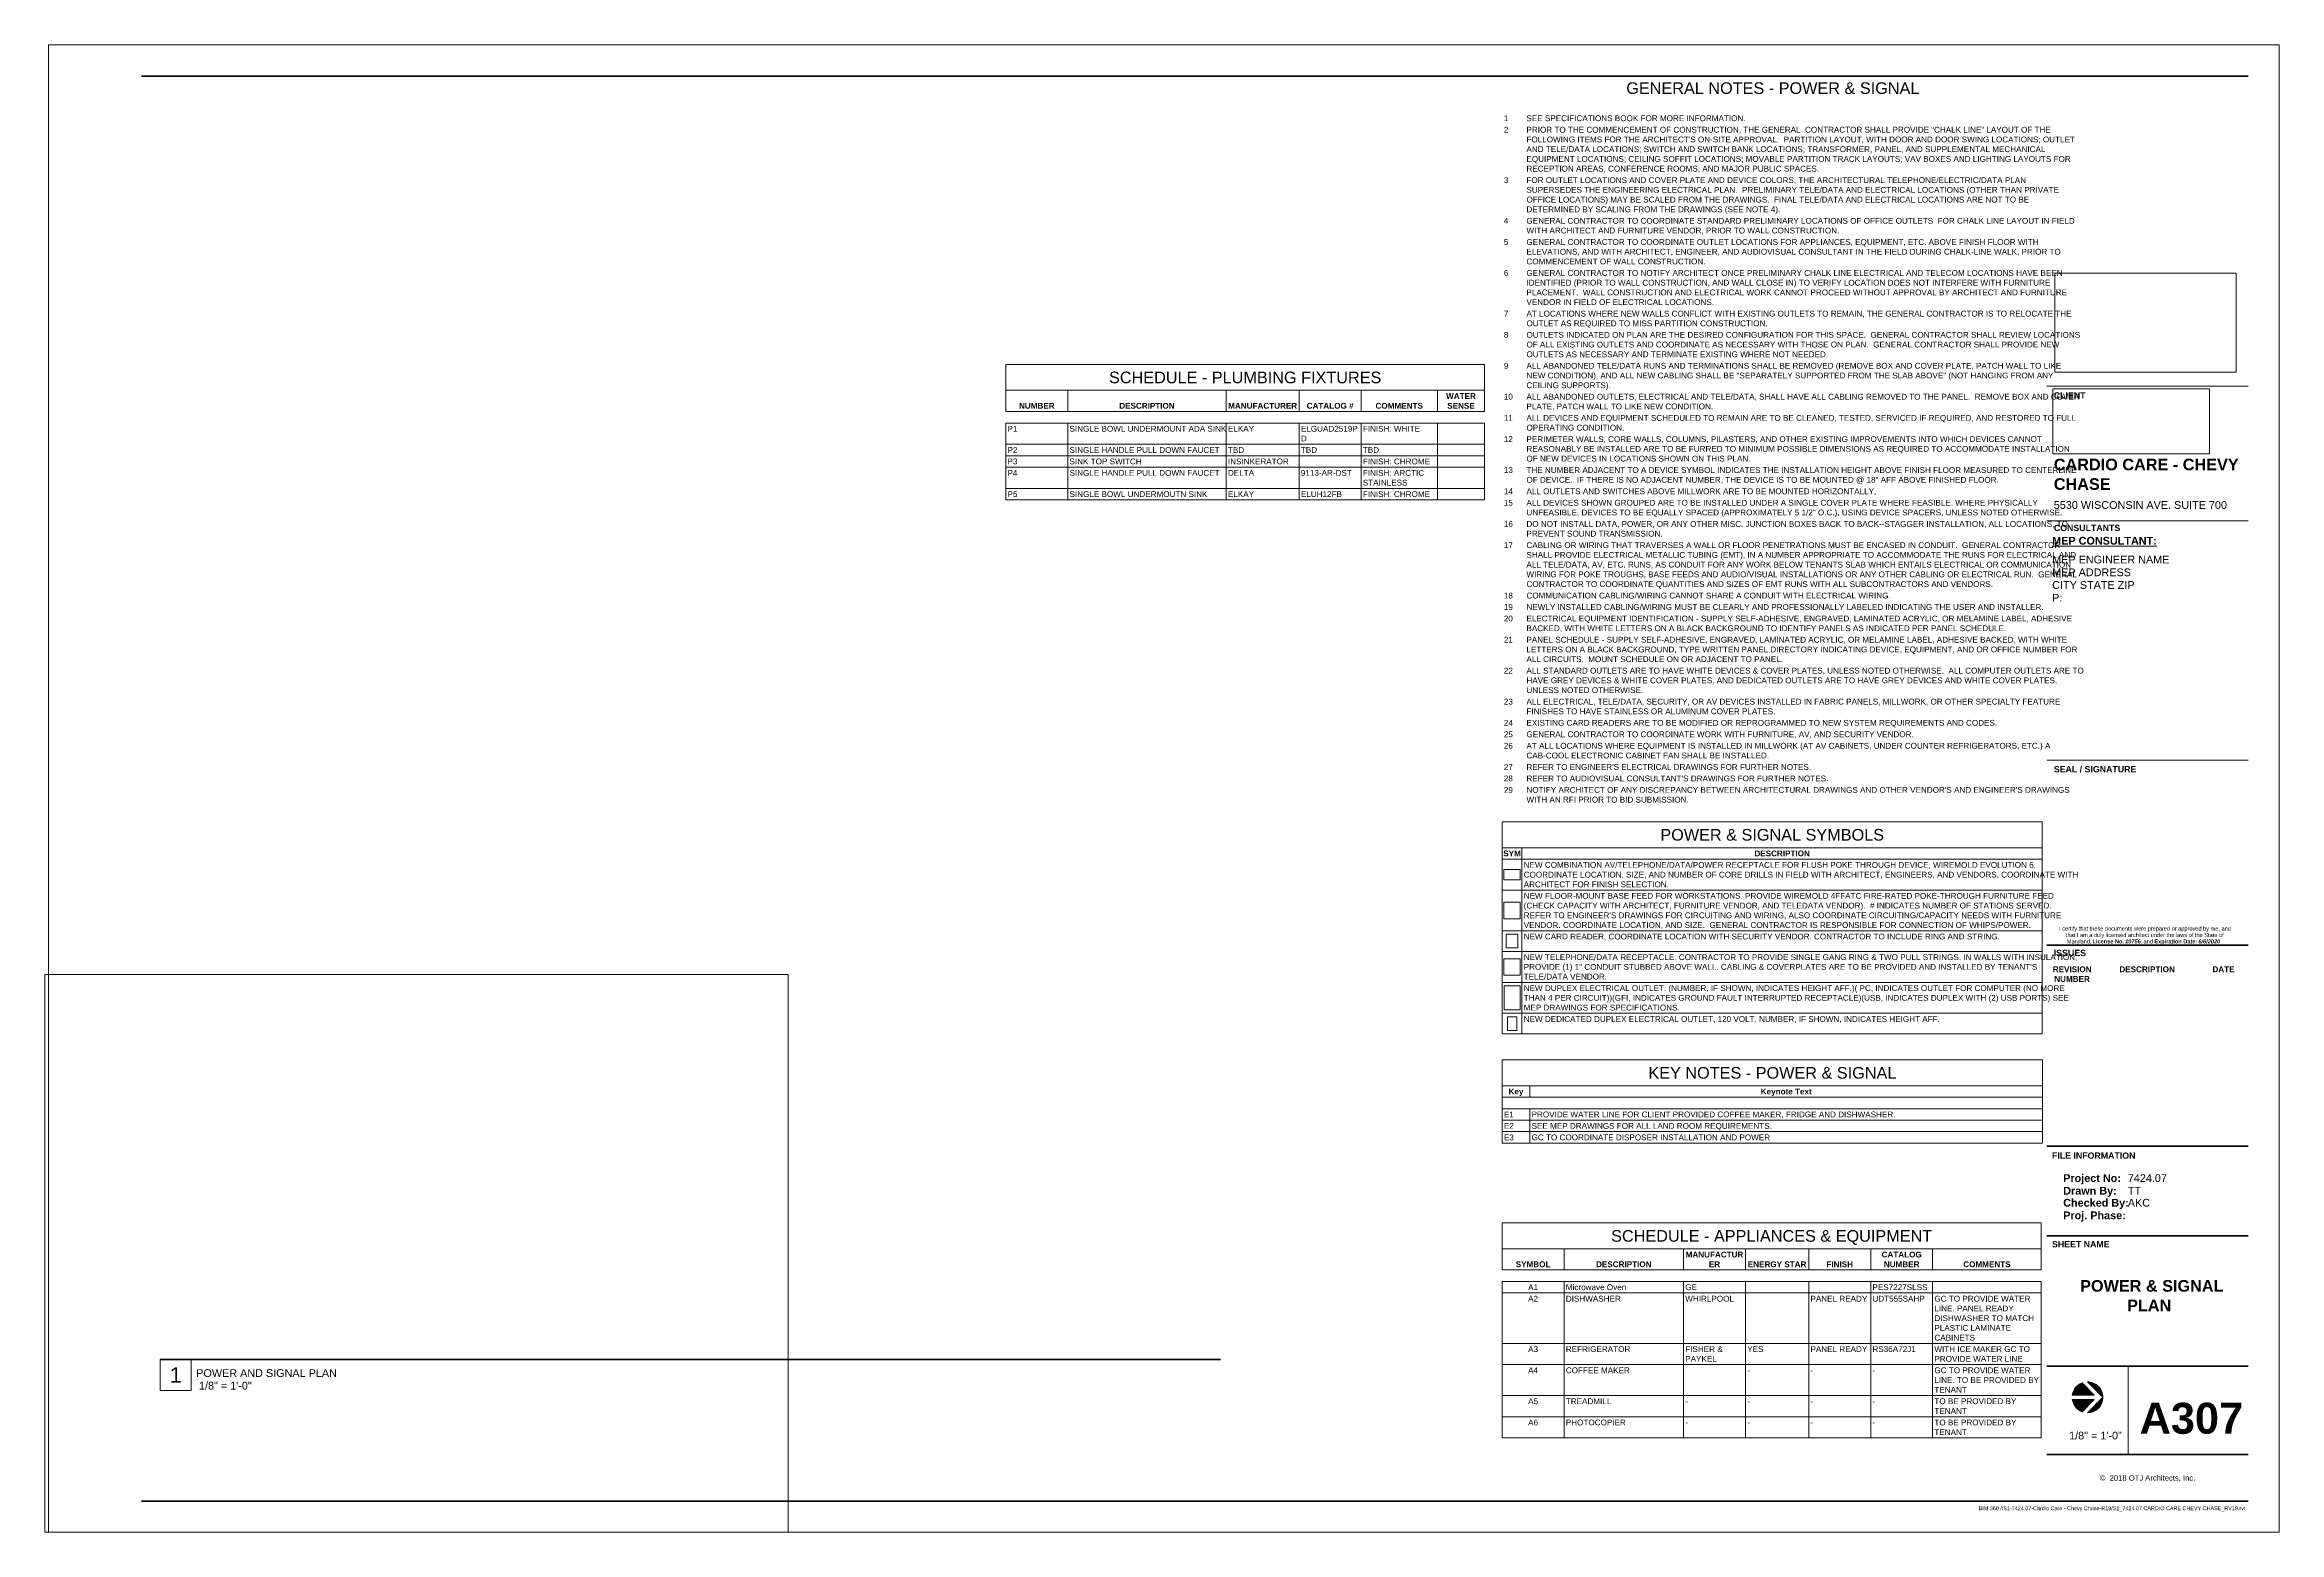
# Paper-space layout 'Layout1' of a CAD drawing. Header units: inches. Extents: x 0 to 36.1, y 0 to 24.
import ezdxf

# ---------------------------------------------------------------- set-up
doc = ezdxf.new("R2010")
doc.units = ezdxf.units.IN
doc.header["$MEASUREMENT"] = 0
for name, color, linetype, lineweight in [('A-ANNO-NOTE', 131, 'Continuous', 30), ('A-DETL-THIN', 151, 'Continuous', 9), ('G-ANNO-SCHD', 231, 'Continuous', 9), ('G-ANNO-TTLB', 6, 'Continuous', 9), ('G-ANNO-TTLB-THIN', 151, 'Continuous', 9), ('G-ANNO-TTLB-WIDE', 214, 'Continuous', 50)]:
    doc.layers.add(name, color=color, linetype=linetype, lineweight=lineweight)
doc.layers.add('G-ANNO-NPLT', color=191, linetype='Continuous', plot=False)
doc.styles.add('Arial_1', font='arial.ttf', dxfattribs={"height": 0.06478088543391539})
doc.styles.add('Arial_2', font='arial.ttf', dxfattribs={"height": 0.125})
doc.styles.add('Arial_B', font='arialbd.ttf', dxfattribs={"height": 0.06478088543391539})
doc.styles.add('Arial_B_1', font='arialbd.ttf', dxfattribs={"height": 0.09374999999999999})
doc.styles.add('Arial_B_I', font='arialbi.ttf', dxfattribs={"height": 0.06478088543391539})
doc.styles.add('Swis721 Lt BT_1', font='swissl.ttf', dxfattribs={"height": 0.1875})
doc.styles.add('Swis721 Lt BT_2', font='swissl.ttf', dxfattribs={"height": 0.09374999999999999})
doc.styles.add('Swis721 Lt BT_3', font='swissl.ttf', dxfattribs={"height": 0.08808360477741585})
doc.styles.add('Swis721 Lt BT_4', font='swissl.ttf', dxfattribs={"height": 0.125})
doc.styles.add('Swis721 Lt BT_5', font='swissl.ttf', dxfattribs={"height": 0.06249999999999999})
doc.styles.add('Swis721 Lt BT_6', font='swissl.ttf', dxfattribs={"height": 0.25})
doc.styles.add('Swis721 Lt BT_B_1', font='', dxfattribs={"height": 0.09374999999999999})
doc.styles.add('Swis721 Lt BT_B_2', font='', dxfattribs={"height": 0.1015625})
doc.styles.add('Swis721 Lt BT_B_3', font='', dxfattribs={"height": 0.125})
doc.styles.add('Swis721 Lt BT_B_4', font='', dxfattribs={"height": 0.5})
doc.styles.add('Swis721 Lt BT_B_5', font='', dxfattribs={"height": 0.1875})
doc.styles.get('Swis721 Lt BT_B_1').set_extended_font_data('Swis721 Lt BT', bold=True)
doc.styles.get('Swis721 Lt BT_B_2').set_extended_font_data('Swis721 Lt BT', bold=True)
doc.styles.get('Swis721 Lt BT_B_3').set_extended_font_data('Swis721 Lt BT', bold=True)
doc.styles.get('Swis721 Lt BT_B_4').set_extended_font_data('Swis721 Lt BT', bold=True)
doc.styles.get('Swis721 Lt BT_B_5').set_extended_font_data('Swis721 Lt BT', bold=True)
picture_1 = doc.add_image_def('image1.jpg', size_in_pixel=(198, 291))
picture_2 = doc.add_image_def('image2.jpg', size_in_pixel=(225, 339))
picture_3 = doc.add_image_def('image3.jpg', size_in_pixel=(59, 59))
picture_4 = doc.add_image_def('image4.jpg', size_in_pixel=(245, 294))
picture_5 = doc.add_image_def('image5.jpg', size_in_pixel=(496, 500))
picture_6 = doc.add_image_def('image6.jpg', size_in_pixel=(123, 78))
picture_7 = doc.add_image_def('image7.png', size_in_pixel=(325, 135))
picture_8 = doc.add_image_def('image8.jpg', size_in_pixel=(2551, 1396))

# ---------------------------------------------------------------- blocks, each defined once
blk = doc.blocks.new('Titleblock - 24 x 36 - MD-6820857-POWER _ SIGNAL PLAN')
at = {"layer": 'G-ANNO-TTLB'}
h = blk.add_hatch(color=256, dxfattribs=at)
edge = h.paths.add_edge_path(flags=0)
edge.add_line((32.83055116160608, 2.419932058428184), (33.02667975864673, 2.2238034613876))
edge.add_line((33.02667975864673, 2.2238034613876), (32.67215606552619, 2.223803461387536))
edge.add_arc((32.91804582087888, 2.187245738481788), 0.2485925157591429, 110.60725363530631, 171.5434806647319, ccw=False)
h = blk.add_hatch(color=256, dxfattribs=at)
edge = h.paths.add_edge_path(flags=0)
edge.add_line((33.16663833663804, 2.187245738481864), (32.91804582087887, 2.43583825424097))
edge.add_arc((32.91804582087891, 2.187245738481831), 0.2485925157591347, 8.58335624798201e-12, 90.00000000000978, ccw=False)
h = blk.add_hatch(color=256, dxfattribs=at)
edge = h.paths.add_edge_path(flags=0)
edge.add_line((32.9180458208789, 1.938653222722687), (33.16663833663805, 2.187245738481875))
edge.add_arc((32.91804582087891, 2.187245738481831), 0.2485925157591432, -90.0000000000021, 1.1425527191022411e-11, ccw=False)
h = blk.add_hatch(color=256, dxfattribs=at)
edge = h.paths.add_edge_path(flags=0)
edge.add_line((33.02667975864679, 2.150688015576083), (32.83055116160617, 1.954559418535402))
edge.add_arc((32.91804582087894, 2.187245738481863), 0.2485925157591987, 188.4565193352742, 249.3927463647058, ccw=False)
edge.add_line((32.6721560655262, 2.150688015576083), (33.02667975864679, 2.150688015576083))
at = {"layer": 'A-ANNO-NOTE', "lineweight": 9}
for p, q in [((32.6721560655262, 2.223803461387602), (33.02667975864673, 2.223803461387602)), ((33.02667975864673, 2.223803461387602), (32.6721560655262, 2.223803461387602)), ((32.67215606552619, 2.223803461387536), (33.02667975864673, 2.2238034613876)), ((32.83055116160608, 2.419932058428178), (33.02667975864673, 2.223803461387602)), ((33.02667975864673, 2.223803461387602), (32.83055116160608, 2.419932058428178)), ((33.02667975864673, 2.2238034613876), (32.83055116160608, 2.419932058428184)), ((32.91804582087887, 2.435838254240955), (33.16663833663804, 2.187245738481861)), ((33.16663833663804, 2.18724573848187), (32.91804582087888, 2.435838254240954)), ((32.91804582087887, 2.43583825424097), (33.16663833663804, 2.187245738481864)), ((33.16663833663804, 2.187245738481863), (32.91804582087889, 1.938653222722688)), ((32.9180458208789, 1.938653222722688), (33.16663833663804, 2.187245738481854)), ((33.16663833663805, 2.187245738481875), (32.9180458208789, 1.938653222722687)), ((32.6721560655262, 2.150688015576085), (33.02667975864679, 2.150688015576085)), ((33.02667975864679, 2.150688015576085), (32.6721560655262, 2.150688015576085)), ((33.02667975864679, 2.150688015576083), (32.6721560655262, 2.150688015576083)), ((32.83055116160617, 1.954559418535402), (33.02667975864679, 2.150688015576085)), ((33.02667975864679, 2.150688015576085), (32.83055116160617, 1.954559418535402)), ((32.83055116160617, 1.954559418535402), (33.02667975864679, 2.150688015576083))]:
    blk.add_line(p, q, dxfattribs=at)
for centre, radius, start, end in [((32.91804582087887, 2.18724573848179), 0.2485925157591338, 110.6072536353049, 171.5434806647313), ((32.91804582087887, 2.18724573848179), 0.2485925157591355, 110.6072536353153, 171.5434806647312), ((32.91804582087888, 2.187245738481788), 0.2485925157591429, 110.6072536353059, 171.5434806647316), ((32.91804582087891, 2.187245738481832), 0.2485925157591425, 8.184362334075995e-12, 90.0000000000082), ((32.91804582087891, 2.187245738481822), 0.2485925157591271, 359.9999999953104, 90.00000000000594), ((32.91804582087891, 2.187245738481831), 0.2485925157591347, 7.830525625763178e-12, 90.00000000000948), ((32.91804582087891, 2.187245738481832), 0.2485925157591441, 269.9999999999964, 1.034316382411936e-11), ((32.91804582087891, 2.187245738481822), 0.2485925157591335, 269.9999999999933, 359.9999999953096), ((32.91804582087891, 2.187245738481831), 0.2485925157591431, 269.9999999999976, 1.059760819863644e-11), ((32.91804582087894, 2.187245738481875), 0.2485925157592057, 188.4565193352745, 249.3927463647045), ((32.91804582087894, 2.187245738481875), 0.2485925157592067, 188.4565193352756, 249.3927463647047), ((32.91804582087894, 2.187245738481863), 0.2485925157591987, 188.4565193352738, 249.3927463647054)]:
    blk.add_arc(centre, radius, start, end, dxfattribs=at)
at = {"layer": 'G-ANNO-TTLB'}
for p, q in [((0.0124999999999992, 24.0125), (0.0124999999999992, 0.01249999999988205)), ((36.0125, 24.0125), (0.01249999999999929, 24.0125)), ((36.0125, 0.01249999999988205), (36.0125, 24.0125)), ((32.26249999999998, 18.50182749999995), (35.51249999999998, 18.50182749999995)), ((32.26249999999998, 18.50182749999995), (35.51249999999998, 18.50182749999995)), ((0.0124999999999992, 0.01249999999988205), (36.0125, 0.01249999999988205))]:
    blk.add_line(p, q, dxfattribs=at)
at = {"layer": 'G-ANNO-TTLB-THIN'}
for p, q in [((32.26249999999998, 16.33142379176223), (35.51249999999999, 16.33142379176223)), ((32.26249999999997, 12.46983910714828), (35.51249999999999, 12.46983910714828)), ((33.57501179533868, 2.690203614458643), (33.57501179533868, 1.262499999999882))]:
    blk.add_line(p, q, dxfattribs=at)
at = {"layer": 'G-ANNO-TTLB-WIDE'}
for p, q in [((35.51249999999999, 23.50249999999988), (1.512500000000036, 23.50249999999988)), ((32.26249999999997, 9.481457673865455), (35.51249999999999, 9.481457673865455)), ((35.51249999999999, 6.23808437727519), (32.26249999999996, 6.238084377275201)), ((35.51249999999999, 4.791063195861031), (32.26249999999996, 4.791063195861041)), ((32.26249999999996, 2.690203614458643), (35.51249999999999, 2.690203614458643)), ((32.26249999999995, 1.262499999999882), (35.51249999999999, 1.262499999999882)), ((1.512499999999998, 0.512499999999882), (32.26249999999998, 0.512499999999882)), ((32.26249999999998, 0.512499999999882), (35.51249999999999, 0.512499999999882))]:
    blk.add_line(p, q, dxfattribs=at)
at = {"layer": 'G-ANNO-TTLB', "attachment_point": 1}
for s, insert, char_height, width, style in [('CLIENT', (32.37337726309555, 18.4048593631446), 0.1015625, 0.5712812499999999, 'Swis721 Lt BT_B_2'), ('CONSULTANTS', (32.37428590828188, 16.26570565490687), 0.1015625, 1.199375, 'Swis721 Lt BT_B_2'), ('\\LMEP CONSULTANT:', (32.34764723457467, 16.07048089578847), 0.125, 1.94425, 'Swis721 Lt BT_B_3'), ('SEAL / SIGNATURE', (32.37325769334894, 12.37266955427129), 0.1015625, 1.4834375, 'Swis721 Lt BT_B_2'), ('I certify that these documents were prepared or approved by me, and ', (32.4592336964025, 9.782960205563525), 0.06478088543391539, 3.332999999999999, 'Arial_1'), ('ISSUES', (32.37329619640249, 9.407423061719072), 0.1015625, 0.5807499999999998, 'Swis721 Lt BT_B_2'), ('that I am a duly licensed architect under the laws of the State of ', (32.56860869640249, 9.678793538896858), 0.06478088543391539, 3.064718749999999, 'Arial_1'), ('Maryland, ', (32.58423369640249, 9.57462687223019), 0.06478088543391539, 0.5018437499999999, 'Arial_1'), ('License No. ', (32.9982961964025, 9.57462687223019), 0.06478088543391539, 0.6375624999999999, 'Arial_B'), ('10756', (33.52433786306916, 9.57462687223019), 0.06478088543391539, 0.2998437499999998, 'Arial_B_I'), (', and ', (33.7717336964025, 9.57462687223019), 0.06478088543391539, 0.2714375000000002, 'Arial_1'), ('Expiration Date: ', (33.99569202973583, 9.57462687223019), 0.06478088543391539, 0.8616562499999998, 'Arial_B'), ('6/6/2020', (34.70662952973583, 9.57462687223019), 0.06478088543391539, 0.4229374999999998, 'Arial_B_I'), ('REVISION', (32.35695457809687, 9.140284603439184), 0.09374999999999999, 0.7638124999999998, 'Arial_B_1'), ('DESCRIPTION', (33.43154503972991, 9.140284603439184), 0.09374999999999999, 1.098375, 'Arial_B_1'), ('DATE', (34.9337205070849, 9.140284603439184), 0.09374999999999999, 0.4355624999999999, 'Arial_B_1'), ('NUMBER', (32.38039207809687, 8.984034603439184), 0.09374999999999999, 0.7101562499999998, 'Arial_B_1'), ('FILE INFORMATION', (32.3437895233209, 6.137686378713225), 0.1015625, 1.51815625, 'Swis721 Lt BT_B_2'), ('Project No:', (32.5251891811193, 5.786302740495375), 0.125, 1.05103125, 'Swis721 Lt BT_B_3'), ('Drawn By:', (32.5251891811193, 5.582971810793804), 0.125, 0.9658125, 'Swis721 Lt BT_B_3'), ('Checked By:', (32.5251891811193, 5.388781716767459), 0.125, 1.20253125, 'Swis721 Lt BT_B_3'), ('Proj. Phase:', (32.5251891811193, 5.185169475354638), 0.125, 1.13625, 'Swis721 Lt BT_B_3'), ('SHEET NAME', (32.3437895233209, 4.70809458642389), 0.1015625, 1.0415625, 'Swis721 Lt BT_B_2'), ('©  2018 OTJ Architects, Inc.', (33.11587570819173, 0.9295714964828042), 0.08808360477741585, 1.855875, 'Swis721 Lt BT_3')]:
    blk.add_mtext(s, dxfattribs=dict(at, insert=insert, char_height=char_height, width=width, style=style))
at = {"layer": 'G-ANNO-TTLB'}
image = blk.add_image(picture_8, insert=(32.39115841158299, 18.72602272428799), size_in_units=(2.92585334867135, 1.601133388767229), dxfattribs=at)
image.dxf.flags = 7
image = blk.add_image(picture_7, insert=(32.35598556219599, 17.40837652424474), size_in_units=(2.531015378676517, 1.051344849604092), dxfattribs=at)
image.dxf.flags = 7
blk = doc.blocks.new('Viewport - View Title-792418-POWER _ SIGNAL PLAN')
at = {"layer": 'G-ANNO-TTLB'}
for p, q in [((-0.4999999999999999, -4.038348901381376e-16), (-0.4999999999999999, -0.4999999999999999)), ((9.907711837301142e-35, -2.019428190207919e-15), (2.453098328859381e-20, -0.4999999999999999)), ((2.453098328858919e-20, -0.4999999999999999), (-0.4999999999999999, -0.4999999999999999))]:
    blk.add_line(p, q, dxfattribs=at)
at = {"layer": 'G-ANNO-TTLB', "lineweight": 90}
blk.add_line((-0.4999999999999999, -4.038348901381376e-16), (0, -2.019428190207919e-15), dxfattribs=at)

psp = doc.layouts.get("Layout1")

# ---------------------------------------------------------------- linework, layer by layer
at = {"layer": 'A-DETL-THIN'}
for p, q in [((15.51004166874659, 18.84373373255033), (15.51004166874659, 18.42706706588367)), ((23.23672070091088, 18.84373373255033), (15.51004166874659, 18.84373373255033)), ((23.23672070091088, 18.42706706588367), (23.23672070091088, 18.84373373255033)), ((15.51004166874659, 18.42706706588367), (15.51004166874659, 18.08486020435822)), ((15.51004166874659, 18.42706706588367), (23.23672070091088, 18.42706706588367)), ((16.51004166874659, 18.42706706588367), (16.51004166874659, 18.08486020435822)), ((19.06668956304915, 18.42706706588367), (19.06668956304915, 18.08486020435822)), ((20.24377289638248, 18.42706706588367), (20.24377289638248, 18.08486020435822)), ((21.24377289638248, 18.42706706588367), (21.24377289638248, 18.08486020435822)), ((22.47435757927475, 18.42706706588367), (22.47435757927475, 18.08486020435822)), ((23.23672070091088, 18.42706706588367), (23.23672070091088, 18.08486020435822)), ((16.51004166874659, 18.08486020435822), (15.51004166874659, 18.08486020435822)), ((19.06668956304915, 18.08486020435822), (16.51004166874659, 18.08486020435822)), ((20.24377289638248, 18.08486020435822), (19.06668956304915, 18.08486020435822)), ((21.24377289638248, 18.08486020435822), (20.24377289638248, 18.08486020435822)), ((22.47435757927475, 18.08486020435822), (21.24377289638248, 18.08486020435822)), ((23.23672070091088, 18.08486020435822), (22.47435757927475, 18.08486020435822)), ((16.51004166874659, 17.89969427359549), (15.51004166874659, 17.89969427359549)), ((15.51004166874659, 17.89969427359549), (15.51004166874659, 17.55748741207004)), ((19.06668956304915, 17.89969427359549), (16.51004166874659, 17.89969427359549)), ((16.51004166874659, 17.89969427359549), (16.51004166874659, 17.55748741207004)), ((20.24377289638248, 17.89969427359549), (19.06668956304915, 17.89969427359549)), ((19.06668956304915, 17.89969427359549), (19.06668956304915, 17.55748741207004)), ((21.24377289638248, 17.89969427359549), (20.24377289638248, 17.89969427359549)), ((20.24377289638248, 17.89969427359549), (20.24377289638248, 17.55748741207004)), ((22.47435757927475, 17.89969427359549), (21.24377289638248, 17.89969427359549)), ((21.24377289638248, 17.89969427359549), (21.24377289638248, 17.55748741207004)), ((23.23672070091088, 17.89969427359549), (22.47435757927475, 17.89969427359549)), ((22.47435757927475, 17.89969427359549), (22.47435757927475, 17.55748741207004)), ((23.23672070091088, 17.89969427359549), (23.23672070091088, 17.55748741207004)), ((16.51004166874659, 17.55748741207004), (15.51004166874659, 17.55748741207004)), ((15.51004166874659, 17.55748741207004), (15.51004166874659, 17.37232148130732)), ((16.51004166874659, 17.37232148130732), (15.51004166874659, 17.37232148130732)), ((15.51004166874659, 17.37232148130732), (15.51004166874659, 17.18715555054459)), ((19.06668956304915, 17.55748741207004), (16.51004166874659, 17.55748741207004)), ((16.51004166874659, 17.55748741207004), (16.51004166874659, 17.37232148130732)), ((19.06668956304915, 17.37232148130732), (16.51004166874659, 17.37232148130732)), ((16.51004166874659, 17.37232148130732), (16.51004166874659, 17.18715555054459)), ((20.24377289638248, 17.55748741207004), (19.06668956304915, 17.55748741207004)), ((19.06668956304915, 17.55748741207004), (19.06668956304915, 17.37232148130732)), ((20.24377289638248, 17.37232148130732), (19.06668956304915, 17.37232148130732)), ((19.06668956304915, 17.37232148130732), (19.06668956304915, 17.18715555054459)), ((21.24377289638248, 17.55748741207004), (20.24377289638248, 17.55748741207004)), ((20.24377289638248, 17.55748741207004), (20.24377289638248, 17.37232148130732)), ((21.24377289638248, 17.37232148130732), (20.24377289638248, 17.37232148130732)), ((20.24377289638248, 17.37232148130732), (20.24377289638248, 17.18715555054459)), ((22.47435757927475, 17.55748741207004), (21.24377289638248, 17.55748741207004)), ((21.24377289638248, 17.55748741207004), (21.24377289638248, 17.37232148130732)), ((22.47435757927475, 17.37232148130732), (21.24377289638248, 17.37232148130732)), ((21.24377289638248, 17.37232148130732), (21.24377289638248, 17.18715555054459)), ((23.23672070091088, 17.55748741207004), (22.47435757927475, 17.55748741207004)), ((22.47435757927475, 17.55748741207004), (22.47435757927475, 17.37232148130732)), ((23.23672070091088, 17.37232148130732), (22.47435757927475, 17.37232148130732)), ((22.47435757927475, 17.37232148130732), (22.47435757927475, 17.18715555054459)), ((23.23672070091088, 17.55748741207004), (23.23672070091088, 17.37232148130732)), ((23.23672070091088, 17.37232148130732), (23.23672070091088, 17.18715555054459)), ((16.51004166874659, 17.18715555054459), (15.51004166874659, 17.18715555054459)), ((15.51004166874659, 17.18715555054459), (15.51004166874659, 16.84494868901914)), ((19.06668956304915, 17.18715555054459), (16.51004166874659, 17.18715555054459)), ((16.51004166874659, 17.18715555054459), (16.51004166874659, 16.84494868901914)), ((20.24377289638248, 17.18715555054459), (19.06668956304915, 17.18715555054459)), ((19.06668956304915, 17.18715555054459), (19.06668956304915, 16.84494868901914)), ((21.24377289638248, 17.18715555054459), (20.24377289638248, 17.18715555054459)), ((20.24377289638248, 17.18715555054459), (20.24377289638248, 16.84494868901914)), ((22.47435757927475, 17.18715555054459), (21.24377289638248, 17.18715555054459)), ((21.24377289638248, 17.18715555054459), (21.24377289638248, 16.84494868901914)), ((23.23672070091088, 17.18715555054459), (22.47435757927475, 17.18715555054459)), ((22.47435757927475, 17.18715555054459), (22.47435757927475, 16.84494868901914)), ((23.23672070091088, 17.18715555054459), (23.23672070091088, 16.84494868901914)), ((16.51004166874659, 16.84494868901914), (15.51004166874659, 16.84494868901914)), ((15.51004166874659, 16.84494868901914), (15.51004166874659, 16.65978275825642)), ((16.51004166874659, 16.65978275825642), (15.51004166874659, 16.65978275825642)), ((19.06668956304915, 16.84494868901914), (16.51004166874659, 16.84494868901914)), ((16.51004166874659, 16.84494868901914), (16.51004166874659, 16.65978275825642)), ((19.06668956304915, 16.65978275825642), (16.51004166874659, 16.65978275825642)), ((20.24377289638248, 16.84494868901914), (19.06668956304915, 16.84494868901914)), ((19.06668956304915, 16.84494868901914), (19.06668956304915, 16.65978275825642)), ((20.24377289638248, 16.65978275825642), (19.06668956304915, 16.65978275825642)), ((21.24377289638248, 16.84494868901914), (20.24377289638248, 16.84494868901914)), ((20.24377289638248, 16.84494868901914), (20.24377289638248, 16.65978275825642)), ((21.24377289638248, 16.65978275825642), (20.24377289638248, 16.65978275825642)), ((22.47435757927475, 16.84494868901914), (21.24377289638248, 16.84494868901914)), ((21.24377289638248, 16.84494868901914), (21.24377289638248, 16.65978275825642)), ((22.47435757927475, 16.65978275825642), (21.24377289638248, 16.65978275825642)), ((23.23672070091088, 16.84494868901914), (22.47435757927475, 16.84494868901914)), ((22.47435757927475, 16.84494868901914), (22.47435757927475, 16.65978275825642)), ((23.23672070091088, 16.65978275825642), (22.47435757927475, 16.65978275825642)), ((23.23672070091088, 16.84494868901914), (23.23672070091088, 16.65978275825642)), ((23.51952223788139, 11.4636575931838), (23.51952223788139, 11.04699092651714)), ((32.23665680539739, 11.4636575931838), (23.51952223788139, 11.4636575931838)), ((32.23665680539739, 11.04699092651714), (32.23665680539739, 11.4636575931838)), ((23.51952223788139, 11.04699092651714), (23.51952223788139, 10.86182499575441)), ((23.51952223788139, 11.04699092651714), (32.23665680539739, 11.04699092651714)), ((23.8398091582751, 10.86182499575441), (23.51952223788139, 10.86182499575441)), ((23.51952223788139, 10.86182499575441), (23.51952223788139, 10.36257720346624)), ((23.8398091582751, 11.04699092651714), (23.8398091582751, 10.86182499575441)), ((32.2366568053974, 10.86182499575441), (23.8398091582751, 10.86182499575441)), ((23.8398091582751, 10.86182499575441), (23.8398091582751, 10.36257720346624)), ((32.2366568053974, 11.04699092651714), (32.2366568053974, 10.86182499575441)), ((32.2366568053974, 10.86182499575441), (32.2366568053974, 10.36257720346624)), ((23.8398091582751, 10.36257720346624), (23.51952223788139, 10.36257720346624)), ((23.51952223788139, 10.36257720346624), (23.51952223788139, 9.706288480415333)), ((32.2366568053974, 10.36257720346624), (23.8398091582751, 10.36257720346624)), ((23.8398091582751, 10.36257720346624), (23.8398091582751, 9.706288480415333)), ((32.2366568053974, 10.36257720346624), (32.2366568053974, 9.706288480415333)), ((23.8398091582751, 9.706288480415333), (23.51952223788139, 9.706288480415333)), ((23.51952223788139, 9.706288480415333), (23.51952223788139, 9.372955147082001)), ((32.2366568053974, 9.706288480415333), (23.8398091582751, 9.706288480415333)), ((23.8398091582751, 9.706288480415333), (23.8398091582751, 9.372955147082001)), ((32.2366568053974, 9.706288480415333), (32.2366568053974, 9.372955147082001)), ((23.8398091582751, 9.372955147082001), (23.51952223788139, 9.372955147082001)), ((23.51952223788139, 9.372955147082001), (23.51952223788139, 8.873707354793824)), ((32.2366568053974, 9.372955147082001), (23.8398091582751, 9.372955147082001)), ((23.8398091582751, 9.372955147082001), (23.8398091582751, 8.873707354793824)), ((32.2366568053974, 9.372955147082001), (32.2366568053974, 8.873707354793824)), ((23.8398091582751, 8.873707354793824), (23.51952223788139, 8.873707354793824)), ((23.51952223788139, 8.873707354793824), (23.51952223788139, 8.374459562505649)), ((32.2366568053974, 8.873707354793824), (23.8398091582751, 8.873707354793824)), ((23.8398091582751, 8.873707354793824), (23.8398091582751, 8.374459562505649)), ((32.2366568053974, 8.873707354793824), (32.2366568053974, 8.374459562505649)), ((23.8398091582751, 8.374459562505649), (23.51952223788139, 8.374459562505649)), ((23.51952223788139, 8.374459562505649), (23.51952223788139, 8.041126229172315)), ((32.2366568053974, 8.374459562505649), (23.8398091582751, 8.374459562505649)), ((23.8398091582751, 8.374459562505649), (23.8398091582751, 8.041126229172315)), ((32.2366568053974, 8.374459562505649), (32.2366568053974, 8.041126229172315)), ((23.8398091582751, 8.041126229172315), (23.51952223788139, 8.041126229172315)), ((32.2366568053974, 8.041126229172315), (23.8398091582751, 8.041126229172315)), ((23.51952223788139, 7.622506285550166), (23.51952223788139, 7.2058396188835)), ((32.24244037465466, 7.622506285550166), (23.51952223788139, 7.622506285550166)), ((32.24244037465466, 7.2058396188835), (32.24244037465466, 7.622506285550166)), ((23.51952223788139, 7.2058396188835), (23.51952223788139, 6.280009965069874)), ((23.51952223788139, 7.2058396188835), (32.24244037465466, 7.2058396188835)), ((23.96715405733407, 7.020673688120774), (23.51952223788139, 7.020673688120774)), ((23.96715405733407, 7.2058396188835), (23.96715405733407, 7.020673688120774)), ((32.24244037465466, 7.020673688120774), (23.96715405733407, 7.020673688120774)), ((32.24244037465466, 7.2058396188835), (32.24244037465466, 6.280009965069874)), ((23.96715405733407, 6.835507757358049), (23.51952223788139, 6.835507757358049)), ((23.96715405733407, 6.650341826595323), (23.51952223788139, 6.650341826595323)), ((32.24244037465466, 6.835507757358049), (23.96715405733407, 6.835507757358049)), ((23.96715405733407, 6.835507757358049), (23.96715405733407, 6.650341826595323)), ((32.24244037465466, 6.650341826595323), (23.96715405733407, 6.650341826595323)), ((23.96715405733407, 6.650341826595323), (23.96715405733407, 6.465175895832598)), ((23.96715405733407, 6.465175895832598), (23.51952223788139, 6.465175895832598)), ((32.24244037465466, 6.280009965069874), (23.51952223788139, 6.280009965069874)), ((32.24244037465466, 6.465175895832598), (23.96715405733407, 6.465175895832598)), ((23.96715405733407, 6.465175895832598), (23.96715405733407, 6.280009965069872)), ((23.51952223788139, 4.991494132649248), (23.51952223788139, 4.574827465982582)), ((32.2195389812275, 4.991494132649248), (23.51952223788139, 4.991494132649248)), ((32.2195389812275, 4.574827465982582), (32.2195389812275, 4.991494132649248)), ((23.51952223788139, 4.574827465982582), (23.51952223788139, 4.232620604457131)), ((23.51952223788139, 4.574827465982582), (32.2195389812275, 4.574827465982582)), ((24.51952223788139, 4.574827465982582), (24.51952223788139, 4.232620604457131)), ((26.44660557121473, 4.574827465982582), (26.44660557121473, 4.232620604457131)), ((27.44660557121473, 4.574827465982582), (27.44660557121473, 4.232620604457131)), ((28.46743890454806, 4.574827465982582), (28.46743890454806, 4.232620604457131)), ((29.46743890454806, 4.574827465982582), (29.46743890454806, 4.232620604457131)), ((30.46743890454806, 4.574827465982582), (30.46743890454806, 4.232620604457131)), ((32.2195389812275, 4.574827465982582), (32.2195389812275, 4.232620604457131)), ((24.51952223788139, 4.232620604457131), (23.5195222378814, 4.232620604457131)), ((24.51952223788139, 4.047454673694406), (23.5195222378814, 4.047454673694406)), ((23.51952223788139, 4.047454673694406), (23.51952223788139, 3.86228874293168)), ((26.44660557121473, 4.232620604457131), (24.51952223788139, 4.232620604457131)), ((26.44660557121473, 4.047454673694406), (24.51952223788139, 4.047454673694406)), ((24.51952223788139, 4.047454673694406), (24.51952223788139, 3.86228874293168)), ((27.44660557121473, 4.232620604457131), (26.44660557121473, 4.232620604457131)), ((27.44660557121473, 4.047454673694406), (26.44660557121473, 4.047454673694406)), ((26.44660557121473, 4.047454673694406), (26.44660557121473, 3.86228874293168)), ((28.46743890454806, 4.232620604457131), (27.44660557121473, 4.232620604457131)), ((28.46743890454806, 4.047454673694406), (27.44660557121473, 4.047454673694406)), ((27.44660557121473, 4.047454673694406), (27.44660557121473, 3.86228874293168)), ((29.46743890454806, 4.232620604457131), (28.46743890454806, 4.232620604457131)), ((29.46743890454806, 4.047454673694406), (28.46743890454806, 4.047454673694406)), ((28.46743890454806, 4.047454673694406), (28.46743890454806, 3.86228874293168)), ((30.46743890454806, 4.232620604457131), (29.46743890454805, 4.232620604457131)), ((30.46743890454806, 4.047454673694406), (29.46743890454805, 4.047454673694406)), ((29.46743890454806, 4.047454673694406), (29.46743890454806, 3.86228874293168)), ((32.2195389812275, 4.232620604457131), (30.46743890454806, 4.232620604457131)), ((32.2195389812275, 4.047454673694406), (30.46743890454806, 4.047454673694406)), ((30.46743890454806, 4.047454673694406), (30.46743890454806, 3.86228874293168)), ((32.2195389812275, 4.047454673694406), (32.2195389812275, 3.86228874293168)), ((24.51952223788139, 3.86228874293168), (23.5195222378814, 3.86228874293168)), ((23.51952223788139, 3.86228874293168), (23.51952223788139, 3.048959089118053)), ((26.44660557121473, 3.86228874293168), (24.51952223788139, 3.86228874293168)), ((24.51952223788139, 3.86228874293168), (24.51952223788139, 3.048959089118053)), ((27.44660557121473, 3.86228874293168), (26.44660557121473, 3.86228874293168)), ((26.44660557121473, 3.86228874293168), (26.44660557121473, 3.048959089118053)), ((28.46743890454806, 3.86228874293168), (27.44660557121473, 3.86228874293168)), ((27.44660557121473, 3.86228874293168), (27.44660557121473, 3.048959089118053)), ((29.46743890454806, 3.86228874293168), (28.46743890454806, 3.86228874293168)), ((28.46743890454806, 3.86228874293168), (28.46743890454806, 3.048959089118053)), ((30.46743890454806, 3.86228874293168), (29.46743890454805, 3.86228874293168)), ((29.46743890454806, 3.86228874293168), (29.46743890454806, 3.048959089118053)), ((32.2195389812275, 3.86228874293168), (30.46743890454806, 3.86228874293168)), ((30.46743890454806, 3.86228874293168), (30.46743890454806, 3.048959089118053)), ((32.2195389812275, 3.86228874293168), (32.2195389812275, 3.048959089118053)), ((24.51952223788139, 3.048959089118053), (23.5195222378814, 3.048959089118053)), ((23.51952223788139, 3.048959089118053), (23.51952223788139, 2.706752227592603)), ((26.44660557121473, 3.048959089118053), (24.51952223788139, 3.048959089118053)), ((24.51952223788139, 3.048959089118053), (24.51952223788139, 2.706752227592603)), ((27.44660557121473, 3.048959089118053), (26.44660557121473, 3.048959089118053)), ((26.44660557121473, 3.048959089118053), (26.44660557121473, 2.706752227592603)), ((28.46743890454806, 3.048959089118053), (27.44660557121473, 3.048959089118053)), ((27.44660557121473, 3.048959089118053), (27.44660557121473, 2.706752227592603)), ((29.46743890454806, 3.048959089118053), (28.46743890454806, 3.048959089118053)), ((28.46743890454806, 3.048959089118053), (28.46743890454806, 2.706752227592603)), ((30.46743890454806, 3.048959089118053), (29.46743890454805, 3.048959089118053)), ((29.46743890454806, 3.048959089118053), (29.46743890454806, 2.706752227592603)), ((32.2195389812275, 3.048959089118053), (30.46743890454806, 3.048959089118053)), ((30.46743890454806, 3.048959089118053), (30.46743890454806, 2.706752227592603)), ((32.2195389812275, 3.048959089118053), (32.2195389812275, 2.706752227592603)), ((24.51952223788139, 2.706752227592603), (23.5195222378814, 2.706752227592603)), ((23.51952223788139, 2.706752227592603), (23.51952223788139, 2.207504435304427)), ((26.44660557121473, 2.706752227592603), (24.51952223788139, 2.706752227592603)), ((24.51952223788139, 2.706752227592603), (24.51952223788139, 2.207504435304427)), ((27.44660557121473, 2.706752227592603), (26.44660557121473, 2.706752227592603)), ((26.44660557121473, 2.706752227592603), (26.44660557121473, 2.207504435304427)), ((28.46743890454806, 2.706752227592603), (27.44660557121473, 2.706752227592603)), ((27.44660557121473, 2.706752227592603), (27.44660557121473, 2.207504435304427)), ((29.46743890454806, 2.706752227592603), (28.46743890454806, 2.706752227592603)), ((28.46743890454806, 2.706752227592603), (28.46743890454806, 2.207504435304427)), ((30.46743890454806, 2.706752227592603), (29.46743890454805, 2.706752227592603)), ((29.46743890454806, 2.706752227592603), (29.46743890454806, 2.207504435304427)), ((32.2195389812275, 2.706752227592603), (30.46743890454806, 2.706752227592603)), ((30.46743890454806, 2.706752227592603), (30.46743890454806, 2.207504435304427)), ((32.2195389812275, 2.706752227592603), (32.2195389812275, 2.207504435304427)), ((24.51952223788139, 2.207504435304427), (23.5195222378814, 2.207504435304427)), ((23.51952223788139, 2.207504435304427), (23.51952223788139, 1.865297573778976)), ((26.44660557121473, 2.207504435304427), (24.51952223788139, 2.207504435304427)), ((24.51952223788139, 2.207504435304427), (24.51952223788139, 1.865297573778976)), ((27.44660557121473, 2.207504435304427), (26.44660557121473, 2.207504435304427)), ((26.44660557121473, 2.207504435304427), (26.44660557121473, 1.865297573778976)), ((28.46743890454806, 2.207504435304427), (27.44660557121473, 2.207504435304427)), ((27.44660557121473, 2.207504435304427), (27.44660557121473, 1.865297573778976)), ((29.46743890454806, 2.207504435304427), (28.46743890454806, 2.207504435304427)), ((28.46743890454806, 2.207504435304427), (28.46743890454806, 1.865297573778976)), ((30.46743890454806, 2.207504435304427), (29.46743890454805, 2.207504435304427)), ((29.46743890454806, 2.207504435304427), (29.46743890454806, 1.865297573778976)), ((32.2195389812275, 2.207504435304427), (30.46743890454806, 2.207504435304427)), ((30.46743890454806, 2.207504435304427), (30.46743890454806, 1.865297573778976)), ((32.2195389812275, 2.207504435304427), (32.2195389812275, 1.865297573778976)), ((24.51952223788139, 1.865297573778976), (23.5195222378814, 1.865297573778976)), ((23.51952223788139, 1.865297573778976), (23.51952223788139, 1.523090712253525)), ((26.44660557121473, 1.865297573778976), (24.51952223788139, 1.865297573778976)), ((24.51952223788139, 1.865297573778976), (24.51952223788139, 1.523090712253525)), ((27.44660557121473, 1.865297573778976), (26.44660557121473, 1.865297573778976)), ((26.44660557121473, 1.865297573778976), (26.44660557121473, 1.523090712253525)), ((28.46743890454806, 1.865297573778976), (27.44660557121473, 1.865297573778976)), ((27.44660557121473, 1.865297573778976), (27.44660557121473, 1.523090712253525)), ((29.46743890454806, 1.865297573778976), (28.46743890454806, 1.865297573778976)), ((28.46743890454806, 1.865297573778976), (28.46743890454806, 1.523090712253525)), ((30.46743890454806, 1.865297573778976), (29.46743890454805, 1.865297573778976)), ((29.46743890454806, 1.865297573778976), (29.46743890454806, 1.523090712253525)), ((32.2195389812275, 1.865297573778976), (30.46743890454806, 1.865297573778976)), ((30.46743890454806, 1.865297573778976), (30.46743890454806, 1.523090712253525)), ((32.2195389812275, 1.865297573778976), (32.2195389812275, 1.523090712253525)), ((24.51952223788139, 1.523090712253525), (23.5195222378814, 1.523090712253525)), ((26.44660557121473, 1.523090712253525), (24.51952223788139, 1.523090712253525)), ((27.44660557121473, 1.523090712253525), (26.44660557121473, 1.523090712253525)), ((28.46743890454806, 1.523090712253525), (27.44660557121473, 1.523090712253525)), ((29.46743890454806, 1.523090712253525), (28.46743890454806, 1.523090712253525)), ((30.46743890454806, 1.523090712253525), (29.46743890454805, 1.523090712253525)), ((32.2195389812275, 1.523090712253525), (30.46743890454806, 1.523090712253525))]:
    psp.add_line(p, q, dxfattribs=at)
at = {"layer": 'G-ANNO-NPLT', "lineweight": 90}
psp.add_line((2.361642863883584, 2.790070238786175), (18.97629819527933, 2.790070238786175), dxfattribs=at)

# ---------------------------------------------------------------- block references
at = {"layer": 'G-ANNO-TTLB'}
for name, p in [('Titleblock - 24 x 36 - MD-6820857-POWER _ SIGNAL PLAN', (0.04919969163946534, -0.008514336461123716)), ('Viewport - View Title-792418-POWER _ SIGNAL PLAN', (2.361642863883584, 2.790070238786175))]:
    psp.add_blockref(name, p, dxfattribs=at)

# ---------------------------------------------------------------- texts
at = {"layer": 'G-ANNO-SCHD', "line_spacing_factor": 1.005061956881442}
for s, insert, char_height, width, attachment_point, style in [('GENERAL NOTES - POWER & SIGNAL', (27.88832322896761, 23.39672303062023), 0.1875, 5.285144270403957, 2, 'Swis721 Lt BT_1'), ('1', (23.54764723788139, 22.86400308037163), 0.09374999999999999, 0.08309975267930748, 1, 'Swis721 Lt BT_2'), ('SEE SPECIFICATIONS BOOK FOR MORE INFORMATION.', (23.91223057121472, 22.86400308037163), 0.09374999999999999, 3.955548227535036, 1, 'Swis721 Lt BT_2'), ('2', (23.54764723788139, 22.67883714960891), 0.09374999999999999, 0.08309975267930748, 1, 'Swis721 Lt BT_2'), ("PRIOR TO THE COMMENCEMENT OF CONSTRUCTION, THE GENERAL  CONTRACTOR SHALL PROVIDE “CHALK LINE” LAYOUT OF THE\\PFOLLOWING ITEMS FOR THE ARCHITECT'S ON-SITE APPROVAL:  PARTITION LAYOUT, WITH DOOR AND DOOR SWING LOCATIONS; OUTLET\\PAND TELE/DATA LOCATIONS; SWITCH AND SWITCH BANK LOCATIONS; TRANSFORMER, PANEL, AND SUPPLEMENTAL MECHANICAL\\PEQUIPMENT LOCATIONS; CEILING SOFFIT LOCATIONS; MOVABLE PARTITION TRACK LAYOUTS; VAV BOXES AND LIGHTING LAYOUTS FOR\\PRECEPTION AREAS, CONFERENCE ROOMS, AND MAJOR PUBLIC SPACES.", (23.91223057121472, 22.67883714960891), 0.09374999999999999, 9.850882110469907, 1, 'Swis721 Lt BT_2'), ('3', (23.54764723788139, 21.86550749579528), 0.09374999999999999, 0.08309975267930748, 1, 'Swis721 Lt BT_2'), ('FOR OUTLET LOCATIONS AND COVER PLATE AND DEVICE COLORS, THE ARCHITECTURAL TELEPHONE/ELECTRIC/DATA PLAN\\PSUPERSEDES THE ENGINEERING ELECTRICAL PLAN.  PRELIMINARY TELE/DATA AND ELECTRICAL LOCATIONS (OTHER THAN PRIVATE\\POFFICE LOCATIONS) MAY BE SCALED FROM THE DRAWINGS.  FINAL TELE/DATA AND ELECTRICAL LOCATIONS ARE NOT TO BE\\PDETERMINED BY SCALING FROM THE DRAWINGS (SEE NOTE 4).', (23.91223057121472, 21.86550749579528), 0.09374999999999999, 9.514921681780706, 1, 'Swis721 Lt BT_2'), ('4', (23.54764723788139, 21.20921877274438), 0.09374999999999999, 0.08309975267930748, 1, 'Swis721 Lt BT_2'), ('GENERAL CONTRACTOR TO COORDINATE STANDARD PRELIMINARY LOCATIONS OF OFFICE OUTLETS  FOR CHALK LINE LAYOUT IN FIELD\\PWITH ARCHITECT AND FURNITURE VENDOR, PRIOR TO WALL CONSTRUCTION.', (23.91223057121472, 21.20921877274438), 0.09374999999999999, 9.86868920032976, 1, 'Swis721 Lt BT_2'), ('5', (23.54764723788139, 20.86701191121892), 0.09374999999999999, 0.08309975267930748, 1, 'Swis721 Lt BT_2'), ('GENERAL CONTRACTOR TO COORDINATE OUTLET LOCATIONS FOR APPLIANCES, EQUIPMENT, ETC. ABOVE FINISH FLOOR WITH\\PELEVATIONS, AND WITH ARCHITECT, ENGINEER, AND AUDIOVISUAL CONSULTANT IN THE FIELD DURING CHALK-LINE WALK, PRIOR TO\\PCOMMENCEMENT OF WALL CONSTRUCTION.', (23.91223057121472, 20.86701191121892), 0.09374999999999999, 9.617015663643857, 1, 'Swis721 Lt BT_2'), ('6', (23.54764723788139, 20.36776411893075), 0.09374999999999999, 0.08309975267930748, 1, 'Swis721 Lt BT_2'), ('GENERAL CONTRACTOR TO NOTIFY ARCHITECT ONCE PRELIMINARY CHALK LINE ELECTRICAL AND TELECOM LOCATIONS HAVE BEEN\\PIDENTIFIED (PRIOR TO WALL CONSTRUCTION, AND WALL CLOSE IN) TO VERIFY LOCATION DOES NOT INTERFERE WITH FURNITURE\\PPLACEMENT.  WALL CONSTRUCTION AND ELECTRICAL WORK CANNOT PROCEED WITHOUT APPROVAL BY ARCHITECT AND FURNITURE\\PVENDOR IN FIELD OF ELECTRICAL LOCATIONS.', (23.91223057121472, 20.36776411893075), 0.09374999999999999, 9.714361088211044, 1, 'Swis721 Lt BT_2'), ('7', (23.54764723788139, 19.71147539587985), 0.09374999999999999, 0.08309975267930748, 1, 'Swis721 Lt BT_2'), ('AT LOCATIONS WHERE NEW WALLS CONFLICT WITH EXISTING OUTLETS TO REMAIN, THE GENERAL CONTRACTOR IS TO RELOCATE THE\\POUTLET AS REQUIRED TO MISS PARTITION CONSTRUCTION.', (23.91223057121472, 19.71147539587985), 0.09374999999999999, 9.76184666117065, 1, 'Swis721 Lt BT_2'), ('8', (23.54764723788139, 19.36926853435439), 0.09374999999999999, 0.08309975267930748, 1, 'Swis721 Lt BT_2'), ('OUTLETS INDICATED ON PLAN ARE THE DESIRED CONFIGURATION FOR THIS SPACE.  GENERAL CONTRACTOR SHALL REVIEW LOCATIONS\\POF ALL EXISTING OUTLETS AND COORDINATE AS NECESSARY WITH THOSE ON PLAN.  GENERAL CONTRACTOR SHALL PROVIDE NEW\\POUTLETS AS NECESSARY AND TERMINATE EXISTING WHERE NOT NEEDED.', (23.91223057121472, 19.36926853435439), 0.09374999999999999, 9.947040395713106, 1, 'Swis721 Lt BT_2'), ('9', (23.54764723788139, 18.87002074206622), 0.09374999999999999, 0.08309975267930748, 1, 'Swis721 Lt BT_2'), ('ALL ABANDONED TELE/DATA RUNS AND TERMINATIONS SHALL BE REMOVED (REMOVE BOX AND COVER PLATE, PATCH WALL TO LIKE\\PNEW CONDITION), AND ALL NEW CABLING SHALL BE "SEPARATELY SUPPORTED FROM THE SLAB ABOVE" (NOT HANGING FROM ANY\\PCEILING SUPPORTS).', (23.91223057121472, 18.87002074206622), 0.09374999999999999, 9.625325638911788, 1, 'Swis721 Lt BT_2'), ('SCHEDULE - PLUMBING FIXTURES', (19.37338118482873, 18.72867584075937), 0.1875, 4.917131079967024, 2, 'Swis721 Lt BT_1'), ('NUMBER', (16.01004166874659, 18.22408089051076), 0.09374999999999999, 0.6493652102225885, 2, 'Swis721 Lt BT_B_1'), ('DESCRIPTION', (17.78836561589787, 18.22408089051076), 0.09374999999999999, 1.003132728771641, 2, 'Swis721 Lt BT_B_1'), ('MANUFACTURER', (19.65523122971581, 18.22408089051076), 0.09374999999999999, 1.240560593569662, 2, 'Swis721 Lt BT_B_1'), ('CATALOG #', (20.74377289638248, 18.22408089051076), 0.09374999999999999, 0.8749216817807087, 2, 'Swis721 Lt BT_B_1'), ('COMMENTS', (21.85906523782861, 18.22408089051076), 0.09374999999999999, 0.8749216817807087, 2, 'Swis721 Lt BT_B_1'), ('WATER\\PSENSE', (22.85553914009281, 18.38112182127349), 0.09374999999999999, 0.5152184666117063, 2, 'Swis721 Lt BT_B_1'), ('10', (23.54764723788139, 18.37077294977804), 0.09374999999999999, 0.166199505358615, 1, 'Swis721 Lt BT_2'), ('ALL ABANDONED OUTLETS, ELECTRICAL AND TELE/DATA, SHALL HAVE ALL CABLING REMOVED TO THE PANEL.  REMOVE BOX AND COVER\\PPLATE, PATCH WALL TO LIKE NEW CONDITION.', (23.91223057121472, 18.37077294977804), 0.09374999999999999, 9.96840890354493, 1, 'Swis721 Lt BT_2'), ('P1', (15.53816666874659, 17.85374902898531), 0.09374999999999999, 0.178070898598516, 1, 'Swis721 Lt BT_2'), ('SINGLE BOWL UNDERMOUNT ADA SINK', (16.53816666874659, 17.85374902898531), 0.09374999999999999, 2.853882934872217, 1, 'Swis721 Lt BT_2'), ('ELKAY', (19.09481456304915, 17.85374902898531), 0.09374999999999999, 0.4606100577081615, 1, 'Swis721 Lt BT_2'), ('ELGUAD2519P\\PD', (20.27189789638248, 17.85374902898531), 0.09374999999999999, 1.036372629843363, 1, 'Swis721 Lt BT_2'), ('FINISH: WHITE', (21.27189789638248, 17.85374902898531), 0.09374999999999999, 1.024501236603462, 1, 'Swis721 Lt BT_2'), ('11', (23.54764723788139, 18.02856608825259), 0.09374999999999999, 0.166199505358615, 1, 'Swis721 Lt BT_2'), ('12', (23.54764723788139, 17.68635922672714), 0.09374999999999999, 0.166199505358615, 1, 'Swis721 Lt BT_2'), ('ALL DEVICES AND EQUIPMENT SCHEDULED TO REMAIN ARE TO BE CLEANED, TESTED, SERVICED IF REQUIRED, AND RESTORED TO FULL\\POPERATING CONDITION.', (23.91223057121472, 18.02856608825259), 0.09374999999999999, 9.87462489694971, 1, 'Swis721 Lt BT_2'), ('PERIMETER WALLS, CORE WALLS, COLUMNS, PILASTERS, AND OTHER EXISTING IMPROVEMENTS INTO WHICH DEVICES CANNOT\\PREASONABLY BE INSTALLED ARE TO BE FURRED TO MINIMUM POSSIBLE DIMENSIONS AS REQUIRED TO ACCOMMODATE INSTALLATION\\POF NEW DEVICES IN LOCATIONS SHOWN ON THIS PLAN.', (23.91223057121472, 17.68635922672714), 0.09374999999999999, 9.787963726298432, 1, 'Swis721 Lt BT_2'), ('P2', (15.53816666874659, 17.51154216745986), 0.09374999999999999, 0.178070898598516, 1, 'Swis721 Lt BT_2'), ('P3', (15.53816666874659, 17.32637623669714), 0.09374999999999999, 0.178070898598516, 1, 'Swis721 Lt BT_2'), ('SINGLE HANDLE PULL DOWN FAUCET', (16.53816666874659, 17.51154216745986), 0.09374999999999999, 2.728046166529266, 1, 'Swis721 Lt BT_2'), ('SINK TOP SWITCH', (16.53816666874659, 17.32637623669714), 0.09374999999999999, 1.290420445177246, 1, 'Swis721 Lt BT_2'), ('TBD', (19.09481456304915, 17.51154216745986), 0.09374999999999999, 0.2920362737015663, 1, 'Swis721 Lt BT_2'), ('INSINKERATOR', (19.09481456304915, 17.32637623669714), 0.09374999999999999, 1.083858202802968, 1, 'Swis721 Lt BT_2'), ('TBD', (20.27189789638248, 17.51154216745986), 0.09374999999999999, 0.2920362737015663, 1, 'Swis721 Lt BT_2'), ('TBD', (21.27189789638248, 17.51154216745986), 0.09374999999999999, 0.2920362737015663, 1, 'Swis721 Lt BT_2'), ('FINISH: CHROME', (21.27189789638248, 17.32637623669714), 0.09374999999999999, 1.226314921681781, 1, 'Swis721 Lt BT_2'), ('P4', (15.53816666874659, 17.14121030593441), 0.09374999999999999, 0.178070898598516, 1, 'Swis721 Lt BT_2'), ('SINGLE HANDLE PULL DOWN FAUCET', (16.53816666874659, 17.14121030593441), 0.09374999999999999, 2.728046166529266, 1, 'Swis721 Lt BT_2'), ('DELTA', (19.09481456304915, 17.14121030593441), 0.09374999999999999, 0.465358615004122, 1, 'Swis721 Lt BT_2'), ('9113-AR-DST', (20.27189789638248, 17.14121030593441), 0.09374999999999999, 0.9188458367683429, 1, 'Swis721 Lt BT_2'), ('FINISH: ARCTIC\\PSTAINLESS', (21.27189789638248, 17.14121030593441), 0.09374999999999999, 1.100478153338829, 1, 'Swis721 Lt BT_2'), ('13', (23.54764723788139, 17.18711143443896), 0.09374999999999999, 0.166199505358615, 1, 'Swis721 Lt BT_2'), ('THE NUMBER ADJACENT TO A DEVICE SYMBOL INDICATES THE INSTALLATION HEIGHT ABOVE FINISH FLOOR MEASURED TO CENTERLINE\\POF DEVICE.  IF THERE IS NO ADJACENT NUMBER, THE DEVICE IS TO BE MOUNTED @ 18" AFF ABOVE FINISHED FLOOR.', (23.91223057121472, 17.18711143443896), 0.09374999999999999, 9.888870568837591, 1, 'Swis721 Lt BT_2'), ('P5', (15.53816666874659, 16.79900344440896), 0.09374999999999999, 0.178070898598516, 1, 'Swis721 Lt BT_2'), ('SINGLE BOWL UNDERMOUTN SINK', (16.53816666874659, 16.79900344440896), 0.09374999999999999, 2.510799670239076, 1, 'Swis721 Lt BT_2'), ('ELKAY', (19.09481456304915, 16.79900344440896), 0.09374999999999999, 0.4606100577081615, 1, 'Swis721 Lt BT_2'), ('ELUH12FB', (20.27189789638248, 16.79900344440896), 0.09374999999999999, 0.7514591920857376, 1, 'Swis721 Lt BT_2'), ('FINISH: CHROME', (21.27189789638248, 16.79900344440896), 0.09374999999999999, 1.226314921681781, 1, 'Swis721 Lt BT_2'), ('14', (23.54764723788139, 16.84490457291352), 0.09374999999999999, 0.166199505358615, 1, 'Swis721 Lt BT_2'), ('15', (23.54764723788139, 16.65973864215079), 0.09374999999999999, 0.166199505358615, 1, 'Swis721 Lt BT_2'), ('ALL OUTLETS AND SWITCHES ABOVE MILLWORK ARE TO BE MOUNTED HORIZONTALLY.', (23.91223057121472, 16.84490457291352), 0.09374999999999999, 6.294212695795546, 1, 'Swis721 Lt BT_2'), ('ALL DEVICES SHOWN GROUPED ARE TO BE INSTALLED UNDER A SINGLE COVER PLATE WHERE FEASIBLE. WHERE PHYSICALLY\\PUNFEASIBLE, DEVICES TO BE EQUALLY SPACED (APPROXIMATELY 5 1/2" O.C.), USING DEVICE SPACERS, UNLESS NOTED OTHERWISE.', (23.91223057121472, 16.65973864215079), 0.09374999999999999, 9.606331409727945, 1, 'Swis721 Lt BT_2'), ('16', (23.54764723788139, 16.31753178062534), 0.09374999999999999, 0.166199505358615, 1, 'Swis721 Lt BT_2'), ('DO NOT INSTALL DATA, POWER, OR ANY OTHER MISC. JUNCTION BOXES BACK TO BACK--STAGGER INSTALLATION, ALL LOCATIONS, TO\\PPREVENT SOUND TRANSMISSION.', (23.91223057121472, 16.31753178062534), 0.09374999999999999, 9.77134377576257, 1, 'Swis721 Lt BT_2'), ('17', (23.54764723788139, 15.97532491909989), 0.09374999999999999, 0.166199505358615, 1, 'Swis721 Lt BT_2'), ('CABLING OR WIRING THAT TRAVERSES A WALL OR FLOOR PENETRATIONS MUST BE ENCASED IN CONDUIT.  GENERAL CONTRACTOR\\PSHALL PROVIDE ELECTRICAL METALLIC TUBING (EMT), IN A NUMBER APPROPRIATE TO ACCOMMODATE THE RUNS FOR ELECTRICAL AND\\PALL TELE/DATA, AV, ETC. RUNS, AS CONDUIT FOR ANY WORK BELOW TENANTS SLAB WHICH ENTAILS ELECTRICAL OR COMMUNICATION\\PWIRING FOR POKE TROUGHS, BASE FEEDS AND AUDIO/VISUAL INSTALLATIONS OR ANY OTHER CABLING OR ELECTRICAL RUN.  GENERAL\\PCONTRACTOR TO COORDINATE QUANTITIES AND SIZES OF EMT RUNS WITH ALL SUBCONTRACTORS AND VENDORS.', (23.91223057121472, 15.97532491909989), 0.09374999999999999, 9.911426215993401, 1, 'Swis721 Lt BT_2'), ('18', (23.54764723788139, 15.16199526528626), 0.09374999999999999, 0.166199505358615, 1, 'Swis721 Lt BT_2'), ('COMMUNICATION CABLING/WIRING CANNOT SHARE A CONDUIT WITH ELECTRICAL WIRING.', (23.91223057121472, 15.16199526528626), 0.09374999999999999, 6.588623248145094, 1, 'Swis721 Lt BT_2'), ('20', (23.54764723788139, 14.79166340376081), 0.09374999999999999, 0.166199505358615, 1, 'Swis721 Lt BT_2'), ('19', (23.54764723788139, 14.97682933452354), 0.09374999999999999, 0.166199505358615, 1, 'Swis721 Lt BT_2'), ('NEWLY INSTALLED CABLING/WIRING MUST BE CLEARLY AND PROFESSIONALLY LABELED INDICATING THE USER AND INSTALLER.', (23.91223057121472, 14.97682933452354), 0.09374999999999999, 9.284616652926626, 1, 'Swis721 Lt BT_2'), ('ELECTRICAL EQUIPMENT IDENTIFICATION - SUPPLY SELF-ADHESIVE, ENGRAVED, LAMINATED ACRYLIC, OR MELAMINE LABEL, ADHESIVE\\PBACKED, WITH WHITE LETTERS ON A BLACK BACKGROUND TO IDENTIFY PANELS AS INDICATED PER PANEL SCHEDULE.', (23.91223057121472, 14.79166340376081), 0.09374999999999999, 9.77015663643858, 1, 'Swis721 Lt BT_2'), ('21', (23.54764723788139, 14.44945654223536), 0.09374999999999999, 0.166199505358615, 1, 'Swis721 Lt BT_2'), ('PANEL SCHEDULE - SUPPLY SELF-ADHESIVE, ENGRAVED, LAMINATED ACRYLIC, OR MELAMINE LABEL, ADHESIVE BACKED, WITH WHITE\\PLETTERS ON A BLACK BACKGROUND, TYPE WRITTEN PANEL DIRECTORY INDICATING DEVICE, EQUIPMENT, AND OR OFFICE NUMBER FOR\\PALL CIRCUITS.  MOUNT SCHEDULE ON OR ADJACENT TO PANEL.', (23.91223057121472, 14.44945654223536), 0.09374999999999999, 9.905490519373453, 1, 'Swis721 Lt BT_2'), ('22', (23.54764723788139, 13.95020874994719), 0.09374999999999999, 0.166199505358615, 1, 'Swis721 Lt BT_2'), ('ALL STANDARD OUTLETS ARE TO HAVE WHITE DEVICES & COVER PLATES, UNLESS NOTED OTHERWISE.  ALL COMPUTER OUTLETS ARE TO\\PHAVE GREY DEVICES & WHITE COVER PLATES, AND DEDICATED OUTLETS ARE TO HAVE GREY DEVICES AND WHITE COVER PLATES,\\PUNLESS NOTED OTHERWISE.', (23.91223057121472, 13.95020874994719), 0.09374999999999999, 9.963660346248968, 1, 'Swis721 Lt BT_2'), ('23', (23.54764723788139, 13.45096095765901), 0.09374999999999999, 0.166199505358615, 1, 'Swis721 Lt BT_2'), ('ALL ELECTRICAL, TELE/DATA, SECURITY, OR AV DEVICES INSTALLED IN FABRIC PANELS, MILLWORK, OR OTHER SPECIALTY FEATURE\\PFINISHES TO HAVE STAINLESS OR ALUMINUM COVER PLATES.', (23.91223057121472, 13.45096095765901), 0.09374999999999999, 9.514921681780706, 1, 'Swis721 Lt BT_2'), ('24', (23.54764723788139, 13.10875409613356), 0.09374999999999999, 0.166199505358615, 1, 'Swis721 Lt BT_2'), ('EXISTING CARD READERS ARE TO BE MODIFIED OR REPROGRAMMED TO NEW SYSTEM REQUIREMENTS AND CODES.', (23.91223057121472, 13.10875409613356), 0.09374999999999999, 8.444122011541632, 1, 'Swis721 Lt BT_2'), ('25', (23.54764723788139, 12.92358816537083), 0.09374999999999999, 0.166199505358615, 1, 'Swis721 Lt BT_2'), ('26', (23.54764723788139, 12.73842223460811), 0.09374999999999999, 0.166199505358615, 1, 'Swis721 Lt BT_2'), ('AT ALL LOCATIONS WHERE EQUIPMENT IS INSTALLED IN MILLWORK (AT AV CABINETS, UNDER COUNTER REFRIGERATORS, ETC.) A\\PCAB-COOL ELECTRONIC CABINET FAN SHALL BE INSTALLED.', (23.91223057121472, 12.73842223460811), 0.09374999999999999, 9.387897774113766, 1, 'Swis721 Lt BT_2'), ('GENERAL CONTRACTOR TO COORDINATE WORK WITH FURNITURE, AV, AND SECURITY VENDOR.', (23.91223057121472, 12.92358816537083), 0.09374999999999999, 6.941203627370156, 1, 'Swis721 Lt BT_2'), ('27', (23.54764723788139, 12.39621537308266), 0.09374999999999999, 0.166199505358615, 1, 'Swis721 Lt BT_2'), ("REFER TO ENGINEER'S ELECTRICAL DRAWINGS FOR FURTHER NOTES.", (23.91223057121472, 12.39621537308266), 0.09374999999999999, 5.080956306677658, 1, 'Swis721 Lt BT_2'), ('28', (23.54764723788139, 12.21104944231993), 0.09374999999999999, 0.166199505358615, 1, 'Swis721 Lt BT_2'), ('29', (23.54764723788139, 12.02588351155721), 0.09374999999999999, 0.166199505358615, 1, 'Swis721 Lt BT_2'), ("NOTIFY ARCHITECT OF ANY DISCREPANCY BETWEEN ARCHITECTURAL DRAWINGS AND OTHER VENDOR'S AND ENGINEER'S DRAWINGS\\PWITH AN RFI PRIOR TO BID SUBMISSION.", (23.91223057121472, 12.02588351155721), 0.09374999999999999, 9.717922506183015, 1, 'Swis721 Lt BT_2'), ("REFER TO AUDIOVISUAL CONSULTANT'S DRAWINGS FOR FURTHER NOTES.", (23.91223057121472, 12.21104944231993), 0.09374999999999999, 5.406232481450947, 1, 'Swis721 Lt BT_2'), ('POWER & SIGNAL SYMBOLS', (27.8780895216394, 11.34859970139284), 0.1875, 4.029150865622423, 2, 'Swis721 Lt BT_1'), ('SYM', (23.67966569807825, 11.00104568190696), 0.09374999999999999, 0.3134047815333882, 2, 'Swis721 Lt BT_B_1'), ('NEW COMBINATION AV/TELEPHONE/DATA/POWER RECEPTACLE FOR FLUSH POKE THROUGH DEVICE, WIREMOLD EVOLUTION 6.\\PCOORDINATE LOCATION, SIZE, AND NUMBER OF CORE DRILLS IN FIELD WITH ARCHITECT, ENGINEERS, AND VENDORS. COORDINATE WITH\\PARCHITECT FOR FINISH SELECTION.', (23.8679341582751, 10.81587975114423), 0.09374999999999999, 9.99690024732069, 1, 'Swis721 Lt BT_2'), ('DESCRIPTION', (28.03823298183625, 11.00104568190696), 0.09374999999999999, 1.003132728771641, 2, 'Swis721 Lt BT_B_1'), ("NEW FLOOR-MOUNT BASE FEED FOR WORKSTATIONS. PROVIDE WIREMOLD 4FFATC FIRE-RATED POKE-THROUGH FURNITURE FEED\\P(CHECK CAPACITY WITH ARCHITECT, FURNITURE VENDOR, AND TELEDATA VENDOR).  # INDICATES NUMBER OF STATIONS SERVED.\\PREFER TO ENGINEER'S DRAWINGS FOR CIRCUITING AND WIRING, ALSO COORDINATE CIRCUITING/CAPACITY NEEDS WITH FURNITURE\\PVENDOR. COORDINATE LOCATION, AND SIZE.  GENERAL CONTRACTOR IS RESPONSIBLE FOR CONNECTION OF WHIPS/POWER.", (23.8679341582751, 10.31663195885606), 0.09374999999999999, 9.634822753503709, 1, 'Swis721 Lt BT_2'), ('NEW CARD READER, COORDINATE LOCATION WITH SECURITY VENDOR. CONTRACTOR TO INCLUDE RING AND STRING.', (23.8679341582751, 9.660343235805154), 0.09374999999999999, 8.564023083264631, 1, 'Swis721 Lt BT_2'), ('NEW TELEPHONE/DATA RECEPTACLE. CONTRACTOR TO PROVIDE SINGLE GANG RING & TWO PULL STRINGS. IN WALLS WITH INSULATION,\\PPROVIDE (1) 1" CONDUIT STUBBED ABOVE WALL. CABLING & COVERPLATES ARE TO BE PROVIDED AND INSTALLED BY TENANT\'S\\PTELE/DATA VENDOR.', (23.8679341582751, 9.32700990247182), 0.09374999999999999, 9.949414674361087, 1, 'Swis721 Lt BT_2'), ('NEW DUPLEX ELECTRICAL OUTLET. (NUMBER, IF SHOWN, INDICATES HEIGHT AFF.)( PC, INDICATES OUTLET FOR COMPUTER (NO MORE\\PTHAN 4 PER CIRCUIT))(GFI, INDICATES GROUND FAULT INTERRUPTED RECEPTACLE)(USB, INDICATES DUPLEX WITH (2) USB PORTS) SEE\\PMEP DRAWINGS FOR SPECIFICATIONS.', (23.8679341582751, 8.827762110183643), 0.09374999999999999, 9.77015663643858, 1, 'Swis721 Lt BT_2'), ('NEW DEDICATED DUPLEX ELECTRICAL OUTLET, 120 VOLT. NUMBER, IF SHOWN, INDICATES HEIGHT AFF.', (23.8679341582751, 8.328514317895468), 0.09374999999999999, 7.488474855729594, 1, 'Swis721 Lt BT_2'), ('KEY NOTES - POWER & SIGNAL', (27.88098130626802, 7.507448393759198), 0.1875, 4.456521022258861, 2, 'Swis721 Lt BT_1'), ('Key', (23.74333814760773, 7.15989437427332), 0.09374999999999999, 0.2587963726298433, 2, 'Swis721 Lt BT_B_1'), ('Keynote Text', (28.10479721599436, 7.15989437427332), 0.09374999999999999, 0.8879802143446, 2, 'Swis721 Lt BT_B_1'), ('E1', (23.54764723788139, 6.789562512747868), 0.09374999999999999, 0.178070898598516, 1, 'Swis721 Lt BT_2'), ('E2', (23.54764723788139, 6.604396581985144), 0.09374999999999999, 0.178070898598516, 1, 'Swis721 Lt BT_2'), ('SEE MEP DRAWINGS FOR ALL LAND ROOM REQUIREMENTS.', (23.99527905733407, 6.604396581985144), 0.09374999999999999, 4.33305853256389, 1, 'Swis721 Lt BT_2'), ('PROVIDE WATER LINE FOR CLIENT PROVIDED COFFEE MAKER, FRIDGE AND DISHWASHER.', (23.99527905733407, 6.789562512747868), 0.09374999999999999, 6.517394888705687, 1, 'Swis721 Lt BT_2'), ('E3', (23.54764723788139, 6.419230651222418), 0.09374999999999999, 0.178070898598516, 1, 'Swis721 Lt BT_2'), ('GC TO COORDINATE DISPOSER INSTALLATION AND POWER', (23.99527905733407, 6.419230651222418), 0.09374999999999999, 4.291508656224237, 1, 'Swis721 Lt BT_2'), ('SCHEDULE - APPLIANCES & EQUIPMENT', (27.86953060955445, 4.87643624085828), 0.1875, 5.812234130255563, 2, 'Swis721 Lt BT_1'), ('SYMBOL', (24.01952223788139, 4.371841290609677), 0.09374999999999999, 0.6173124484748557, 2, 'Swis721 Lt BT_B_1'), ('DESCRIPTION', (25.48306390454806, 4.371841290609677), 0.09374999999999999, 1.003132728771641, 2, 'Swis721 Lt BT_B_1'), ('MANUFACTUR\\PER', (26.94660557121473, 4.528882221372402), 0.09374999999999999, 1.042308326463314, 2, 'Swis721 Lt BT_B_1'), ('ENERGY STAR', (27.95702223788139, 4.371841290609677), 0.09374999999999999, 1.036372629843363, 2, 'Swis721 Lt BT_B_1'), ('FINISH', (28.96743890454806, 4.371841290609677), 0.09374999999999999, 0.4855399835119537, 2, 'Swis721 Lt BT_B_1'), ('CATALOG\\PNUMBER', (29.96743890454806, 4.528882221372402), 0.09374999999999999, 0.7110964550700741, 2, 'Swis721 Lt BT_B_1'), ('COMMENTS', (31.34348894288778, 4.371841290609677), 0.09374999999999999, 0.8749216817807087, 2, 'Swis721 Lt BT_B_1'), ('A1', (24.01952223788139, 4.001509429084225), 0.09374999999999999, 0.1792580379225061, 2, 'Swis721 Lt BT_2'), ('Microwave Oven', (24.54764723788139, 4.001509429084225), 0.09374999999999999, 1.123033800494641, 1, 'Swis721 Lt BT_2'), ('GE', (26.47473057121473, 4.001509429084225), 0.09374999999999999, 0.2124979389942292, 1, 'Swis721 Lt BT_2'), ('PES7227SLSS', (29.49556390454806, 4.001509429084225), 0.09374999999999999, 0.9841384995877986, 1, 'Swis721 Lt BT_2'), ('A2', (24.01952223788139, 3.8163434983215), 0.09374999999999999, 0.1792580379225061, 2, 'Swis721 Lt BT_2'), ('DISHWASHER', (24.54764723788139, 3.8163434983215), 0.09374999999999999, 0.9829513602638085, 1, 'Swis721 Lt BT_2'), ('WHIRLPOOL', (26.47473057121473, 3.8163434983215), 0.09374999999999999, 0.8784830997526791, 1, 'Swis721 Lt BT_2'), ('PANEL READY', (28.49556390454806, 3.8163434983215), 0.09374999999999999, 1.009068425391591, 1, 'Swis721 Lt BT_2'), ('UDT555SAHP', (29.49556390454806, 3.8163434983215), 0.09374999999999999, 0.9473371805441053, 1, 'Swis721 Lt BT_2'), ('GC TO PROVIDE WATER\\PLINE. PANEL READY\\PDISHWASHER TO MATCH\\PPLASTIC LAMINATE\\PCABINETS', (30.49556390454806, 3.8163434983215), 0.09374999999999999, 1.793767518549052, 1, 'Swis721 Lt BT_2'), ('A3', (24.01952223788139, 3.003013844507873), 0.09374999999999999, 0.1792580379225061, 2, 'Swis721 Lt BT_2'), ('REFRIGERATOR', (24.54764723788139, 3.003013844507873), 0.09374999999999999, 1.134905193734542, 1, 'Swis721 Lt BT_2'), ('FISHER &\\PPAYKEL', (26.47473057121473, 3.003013844507873), 0.09374999999999999, 0.6719208573784006, 1, 'Swis721 Lt BT_2'), ('YES', (27.47473057121472, 3.003013844507873), 0.09374999999999999, 0.277790601813685, 1, 'Swis721 Lt BT_2'), ('PANEL READY', (28.49556390454806, 3.003013844507873), 0.09374999999999999, 1.009068425391591, 1, 'Swis721 Lt BT_2'), ('RS36A72J1', (29.49556390454806, 3.003013844507873), 0.09374999999999999, 0.7823248145094805, 1, 'Swis721 Lt BT_2'), ('WITH ICE MAKER GC TO\\PPROVIDE WATER LINE', (30.49556390454806, 3.003013844507873), 0.09374999999999999, 1.718977741137675, 1, 'Swis721 Lt BT_2'), ('A4', (24.01952223788139, 2.660806982982423), 0.09374999999999999, 0.1792580379225061, 2, 'Swis721 Lt BT_2'), ('COFFEE MAKER', (24.54764723788139, 2.660806982982423), 0.09374999999999999, 1.156273701566364, 1, 'Swis721 Lt BT_2'), ('-', (27.47473057121472, 2.660806982982423), 0.09374999999999999, 0.0510469909315746, 1, 'Swis721 Lt BT_2'), ('-', (28.49556390454806, 2.660806982982423), 0.09374999999999999, 0.0510469909315746, 1, 'Swis721 Lt BT_2'), ('-', (29.49556390454806, 2.660806982982423), 0.09374999999999999, 0.0510469909315746, 1, 'Swis721 Lt BT_2'), ('GC TO PROVIDE WATER\\PLINE. TO BE PROVIDED BY\\PTENANT', (30.49556390454806, 2.660806982982423), 0.09374999999999999, 1.869744435284419, 1, 'Swis721 Lt BT_2'), ('A5', (24.01952223788139, 2.161559190694247), 0.09374999999999999, 0.1792580379225061, 2, 'Swis721 Lt BT_2'), ('A6', (24.01952223788139, 1.819352329168796), 0.09374999999999999, 0.1792580379225061, 2, 'Swis721 Lt BT_2'), ('TREADMILL', (24.54764723788139, 2.161559190694247), 0.09374999999999999, 0.8120032976092332, 1, 'Swis721 Lt BT_2'), ('PHOTOCOPIER', (24.54764723788139, 1.819352329168796), 0.09374999999999999, 1.081483924154987, 1, 'Swis721 Lt BT_2'), ('-', (26.47473057121473, 2.161559190694247), 0.09374999999999999, 0.0510469909315746, 1, 'Swis721 Lt BT_2'), ('-', (27.47473057121472, 2.161559190694247), 0.09374999999999999, 0.0510469909315746, 1, 'Swis721 Lt BT_2'), ('-', (28.49556390454806, 2.161559190694247), 0.09374999999999999, 0.0510469909315746, 1, 'Swis721 Lt BT_2'), ('-', (29.49556390454806, 2.161559190694247), 0.09374999999999999, 0.0510469909315746, 1, 'Swis721 Lt BT_2'), ('TO BE PROVIDED BY\\PTENANT', (30.49556390454806, 2.161559190694247), 0.09374999999999999, 1.462555647155812, 1, 'Swis721 Lt BT_2'), ('TO BE PROVIDED BY\\PTENANT', (30.49556390454806, 1.819352329168796), 0.09374999999999999, 1.462555647155812, 1, 'Swis721 Lt BT_2'), ('-', (26.47473057121473, 1.819352329168796), 0.09374999999999999, 0.0510469909315746, 1, 'Swis721 Lt BT_2'), ('-', (27.47473057121472, 1.819352329168796), 0.09374999999999999, 0.0510469909315746, 1, 'Swis721 Lt BT_2'), ('-', (28.49556390454806, 1.819352329168796), 0.09374999999999999, 0.0510469909315746, 1, 'Swis721 Lt BT_2'), ('-', (29.49556390454806, 1.819352329168796), 0.09374999999999999, 0.0510469909315746, 1, 'Swis721 Lt BT_2')]:
    psp.add_mtext(s, dxfattribs=dict(at, insert=insert, char_height=char_height, width=width, attachment_point=attachment_point, style=style))
at = {"layer": 'G-ANNO-TTLB', "attachment_point": 1}
for s, insert, char_height, width, style in [('CARDIO CARE - CHEVY', (32.42245738498841, 17.32385694044499), 0.1875, 3.389812499999999, 'Swis721 Lt BT_B_5'), ('CHASE', (32.42245738498841, 17.00875277377832), 0.1875, 1.0415625, 'Swis721 Lt BT_B_5'), ('5530 WISCONSIN AVE. SUITE 700', (32.42245738498841, 16.63933478642599), 0.125, 3.178343749999999, 'Swis721 Lt BT_4'), ('MEP ENGINEER NAME', (32.39684692621413, 15.75896350712067), 0.125, 2.1525625, 'Swis721 Lt BT_4'), ('MEP ADDRESS', (32.39684692621413, 15.55267625262296), 0.125, 1.43609375, 'Swis721 Lt BT_4'), ('CITY STATE ZIP', (32.39684692621413, 15.34878671566236), 0.125, 1.4581875, 'Swis721 Lt BT_4'), ('P:', (32.39684692621413, 15.142394812085), 0.125, 0.18621875, 'Swis721 Lt BT_4'), ('7424.07', (33.61669270407861, 5.777788404034252), 0.125, 0.7385624999999999, 'Swis721 Lt BT_4'), ('TT', (33.61669270407861, 5.57445747433268), 0.125, 0.22725, 'Swis721 Lt BT_4'), ('AKC', (33.61669270407861, 5.380267380306336), 0.125, 0.4134687499999999, 'Swis721 Lt BT_4'), ('POWER & SIGNAL', (32.84735886439812, 4.070001639391211), 0.1875, 2.625999999999999, 'Swis721 Lt BT_B_5'), ('PLAN', (33.60517136439812, 3.754897472724544), 0.1875, 0.7922187499999999, 'Swis721 Lt BT_B_5'), ('1', (2.017797187186782, 2.663740786705715), 0.25, 0.22409375, 'Swis721 Lt BT_6'), ('POWER AND SIGNAL PLAN', (2.44537467043175, 2.631747471416998), 0.125, 2.76171875, 'Arial_2'), (' 1/8" = 1\'-0"', (2.44146842043175, 2.428659380865817), 0.125, 1.0920625, 'Arial_2'), ('A307', (33.80762169262675, 2.090899195556992), 0.5, 1.87796875, 'Swis721 Lt BT_B_4'), (' 1/8" = 1\'-0"', (32.62119992524541, 1.623615378279966), 0.125, 1.07628125, 'Swis721 Lt BT_4')]:
    psp.add_mtext(s, dxfattribs=dict(at, insert=insert, char_height=char_height, width=width, style=style))

# ---------------------------------------------------------------- pictures from other files: only their frames are drawn
at = {"layer": 'A-DETL-THIN'}
image = psp.add_image(picture_6, insert=(23.5476472378814, 10.52848207607085), size_in_units=(0.26403692039370624, 0.16743804707893567), dxfattribs=at)
image.dxf.flags = 7
image = psp.add_image(picture_5, insert=(23.5476472378814, 9.901349716742343), size_in_units=(0.2640369203937063, 0.26616625039688135), dxfattribs=at)
image.dxf.flags = 7
image = psp.add_image(picture_4, insert=(23.58721778141158, 9.428684313748667), size_in_units=(0.18489583333333368, 0.22187500000000038), dxfattribs=at)
image.dxf.flags = 7
image = psp.add_image(picture_3, insert=(23.5476472378814, 8.99131279074106), size_in_units=(0.2640369203937063, 0.2640369203937063), dxfattribs=at)
image.dxf.flags = 7
image = psp.add_image(picture_2, insert=(23.55097450594722, 8.430188729172317), size_in_units=(0.2573823842620639, 0.3877894589548429), dxfattribs=at)
image.dxf.flags = 7
image = psp.add_image(picture_1, insert=(23.60418245065556, 8.096855395838983), size_in_units=(0.15096649484536107, 0.22187500000000038), dxfattribs=at)
image.dxf.flags = 7

# ---------------------------------------------------------------- viewports
at = {"layer": '0'}
psp.add_viewport(center=(6, 4.5), size=(12, 9), view_center_point=(6, 4.5), view_height=12, dxfattribs=at)

# ---------------------------------------------------------------- next in the draw order: texts
at = {"layer": 'G-ANNO-TTLB', "insert": (35.51391350662724, 0.4194843566418737), "char_height": 0.06249999999999999, "width": 4.865164339892272, "attachment_point": 3, "line_spacing_factor": 1.005061956881442, "style": 'Swis721 Lt BT_5', "bg_fill": 3, "box_fill_scale": 1.25, "bg_fill_color": 256, "bg_fill_true_color": 13158600, "bg_fill_transparency": 0}
psp.add_mtext('BIM 360://S1-7424.07-Cardio Care - Chevy Chase-R19/S1_7424.07 CARDIO CARE CHEVY CHASE_RV19.rvt', dxfattribs=at)

doc.saveas('drawing.dxf')
